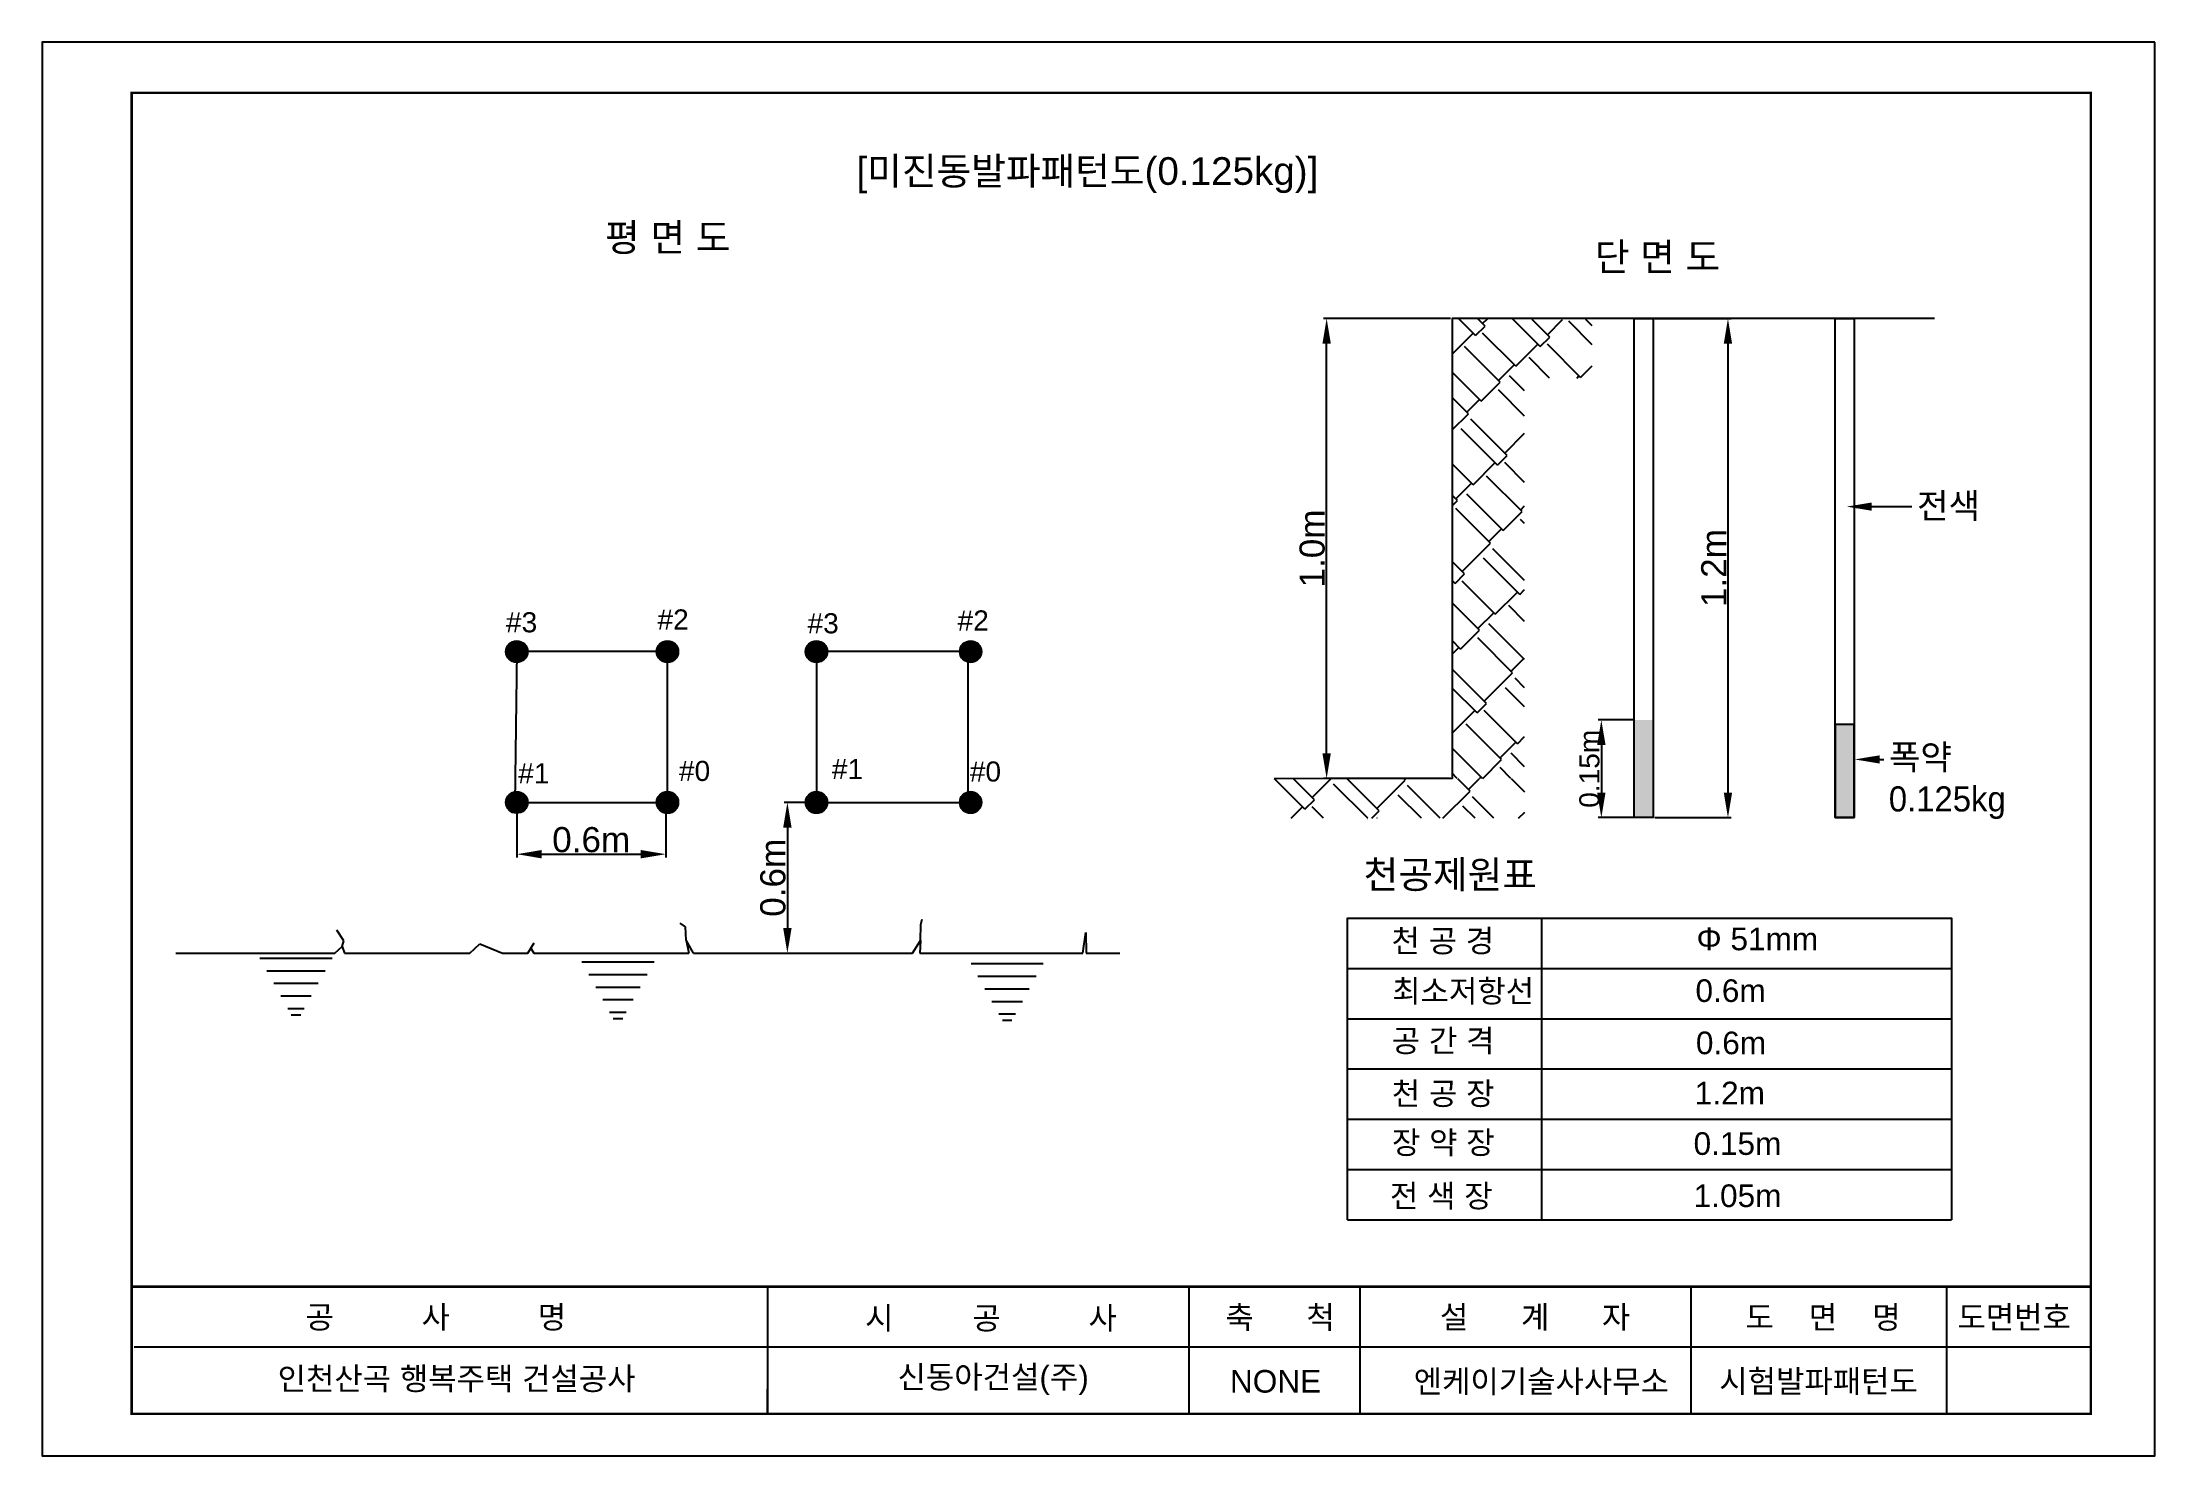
# Model space of a CAD drawing. Header units: millimetres. Extents: x -19 to 11377, y -963 to 606.
# Drawn here: x 5130 to 5971, y 3 to 566 of the extents above; entities that cross this region are included whole.
import ezdxf
from ezdxf import colors
from ezdxf.entities.mleader import LeaderData, LeaderLine
from ezdxf.enums import TextEntityAlignment as Align
from ezdxf.math import Vec2, Vec3

# ---------------------------------------------------------------- set-up
doc = ezdxf.new("R2010")
doc.units = ezdxf.units.MM
doc.layers.get('Defpoints').update_dxf_attribs({"color": 5})
doc.layers.add('FORM-TXT', color=2, linetype='Continuous')
doc.layers.add('도각', color=7, linetype='Continuous')
doc.styles.get("Standard").update_dxf_attribs({"font": 'arial.ttf'})
doc.dimstyles.new('ISO-25', dxfattribs={"dimtxt": 2.5, "dimasz": 2.5, "dimexe": 1.25, "dimexo": 0.625, "dimtad": 1, "dimtxsty": 'Standard', "dimcen": 2.5, "dimadec": 0, "dimazin": 0, "dimtfac": 1, "dimtmove": 0, "dimatfit": 3, "dimfxl": 1, "dimarcsym": 0})
pattern_1 = [(45, (5129.613, -29.833), (16.9727, 47.14634), [10.668, -8.89, 12.446, -5.334, 16.002, -7.112]), (45, (5136.527, -21.661), (16.9727, 47.14634), [8.89, -33.782, 7.112, -10.668]), (45, (5153.186, -8.146), (16.9727, 47.14634), [5.334, -55.118]), (135, (5129.613, -29.833), (-25.77334, 4.40033), [20.447, -64.897]), (135, (5137.156, -22.29), (-25.77334, 4.40033), [20.0025, -65.3415]), (135, (5143.442, -16.004), (-25.77334, 4.40033), [18.669, -66.675]), (135, (5153.186, -8.146), (-25.77334, 4.40033), [20.447, -64.897]), (135, (5156.957, -4.374), (-25.77334, 4.40033), [20.447, -64.897]), (135, (5167.33, 7.884), (-25.77334, 4.40033), [19.558, -65.786])]

msp = doc.modelspace()

# ---------------------------------------------------------------- texts
at = {"color": 0}
for s, height, p in [('[미진동발파패턴도(0.125kg)]', 11, (5454.275, 508.849)), ('평 면 도', 11, (5354.179, 482.411)), ('단 면 도', 11, (5748.224, 474.691)), ('#3', 8, (5314.756, 330.739)), ('#2', 8, (5375.063, 331.866)), ('#3', 8, (5434.806, 330.345)), ('#2', 8, (5494.549, 331.472)), ('#1', 8, (5319.613, 270.621)), ('#0', 8, (5383.617, 271.579)), ('#1', 8, (5444.488, 272.311)), ('#0', 8, (5499.407, 271.354)), ('천공제원표', 11, (5656.182, 228.85)), ('천 공 경', 9, (5667.299, 203.434)), ('Φ 51mm', 9, (5788.708, 204.214)), ('최소저항선', 9, (5667.57, 183.47)), ('0.6m', 9, (5788.299, 183.628)), ('공 간 격', 9, (5667.395, 163.696)), ('0.6m', 9, (5788.466, 162.833)), ('천 공 장', 9, (5667.418, 142.671)), ('1.2m', 9, (5788.006, 142.874)), ('장 약 장', 9, (5667.466, 123.181)), ('0.15m', 9, (5787.537, 122.76)), ('전 색 장', 9, (5666.664, 101.905)), ('1.05m', 9, (5787.586, 102.004))]:
    msp.add_text(s, height=height, dxfattribs=at).set_placement(p)
at = {"layer": 'FORM-TXT', "color": 0}
for s, p in [('공          사          명', (5286.806, 58.199)), ('인천산곡 행복주택 건설공사', (5295.085, 33.693))]:
    msp.add_text(s, height=9, dxfattribs=at).set_placement(p, align=Align.MIDDLE_CENTER)
msp.add_text('신동아건설(주)', height=9, dxfattribs=at).set_placement((5508.71, 33.574), align=Align.MIDDLE)
for s, p in [('엔케이기술사사무소', (5676.118, 32.598)), ('시험발파패턴도', (5797.786, 32.686))]:
    msp.add_text(s, height=9, dxfattribs=at).set_placement(p, align=Align.MIDDLE_LEFT)
at = {"layer": '도각', "color": 0}
for s, p in [('시         공          사   ', (5513.069, 57.819)), ('축      척', (5622.92, 58.11)), ('설      계      자', (5724.461, 58.215)), ('도    면    명', (5839.07, 58.138)), ('도면번호', (5915.181, 58.141)), ('NONE', (5621.12, 32.647))]:
    msp.add_text(s, height=9, dxfattribs=at).set_placement(p, align=Align.MIDDLE_CENTER)

# ---------------------------------------------------------------- blocks, each defined once
blk = doc.blocks.new('*D50')
at = {"color": 0, "lineweight": -2, "transparency": 16777216}
for p, q in [((5772.05, 455.62), (5802.47, 455.62)), ((5801.22, 445.62), (5801.22, 266.99)), ((5772.05, 256.99), (5802.47, 256.99))]:
    blk.add_line(p, q, dxfattribs=at)
at = {"color": 0, "transparency": 16777216}
for points in [[(5799.55, 445.62), (5802.88, 445.62), (5801.22, 455.62)], [(5799.55, 266.99), (5802.88, 266.99), (5801.22, 256.99)]]:
    blk.add_solid(points, dxfattribs=at)
at = {"layer": 'Defpoints', "color": 0, "transparency": 16777216}
for p in [(5771.42, 455.62), (5771.42, 256.99), (5801.22, 256.99)]:
    blk.add_point(p, dxfattribs=at)
at = {"color": 0, "transparency": 16777216, "insert": (5795.57, 356.3), "char_height": 10, "attachment_point": 5, "rotation": 90}
blk.add_mtext('1.2m', dxfattribs=at)
blk = doc.blocks.new('*D51')
at = {"color": 0, "lineweight": -2, "transparency": 16777216}
for p, q in [((5690.8, 455.62), (5640.21, 455.62)), ((5641.46, 282.59), (5641.46, 445.62)), ((5690.8, 272.59), (5640.21, 272.59))]:
    blk.add_line(p, q, dxfattribs=at)
at = {"color": 0, "transparency": 16777216}
for points in [[(5639.79, 445.62), (5643.13, 445.62), (5641.46, 455.62)], [(5639.79, 282.59), (5643.13, 282.59), (5641.46, 272.59)]]:
    blk.add_solid(points, dxfattribs=at)
at = {"layer": 'Defpoints', "color": 0, "transparency": 16777216}
for p in [(5641.46, 455.62), (5691.42, 455.62), (5691.42, 272.59)]:
    blk.add_point(p, dxfattribs=at)
at = {"color": 0, "transparency": 16777216, "insert": (5635.73, 364.11), "char_height": 10, "attachment_point": 5, "rotation": 90}
blk.add_mtext('1.0m', dxfattribs=at)
blk = doc.blocks.new('*D49')
at = {"color": 0, "lineweight": -2, "transparency": 16777216}
for p, q in [((5763.62, 295.89), (5749.57, 295.89)), ((5750.82, 285.89), (5750.82, 266.99)), ((5763.62, 256.99), (5749.57, 256.99))]:
    blk.add_line(p, q, dxfattribs=at)
at = {"color": 0, "transparency": 16777216}
for points in [[(5749.15, 285.89), (5752.49, 285.89), (5750.82, 295.89)], [(5749.15, 266.99), (5752.49, 266.99), (5750.82, 256.99)]]:
    blk.add_solid(points, dxfattribs=at)
at = {"layer": 'Defpoints', "color": 0, "transparency": 16777216}
for p in [(5763.92, 295.89), (5750.82, 256.99), (5763.92, 256.99)]:
    blk.add_point(p, dxfattribs=at)
at = {"color": 0, "transparency": 16777216, "insert": (5746.11, 276.44), "char_height": 8, "attachment_point": 5, "rotation": 90}
blk.add_mtext('0.15m', dxfattribs=at)
blk = doc.blocks.new('*D52')
at = {"color": 0, "lineweight": -2, "transparency": 16777216}
for p, q in [((5437.73, 263.05), (5425.53, 263.05)), ((5426.78, 253.05), (5426.78, 213.05)), ((5389.97, 203.05), (5428.03, 203.05))]:
    blk.add_line(p, q, dxfattribs=at)
at = {"color": 0, "transparency": 16777216}
for points in [[(5425.11, 253.05), (5428.45, 253.05), (5426.78, 263.05)], [(5425.11, 213.05), (5428.45, 213.05), (5426.78, 203.05)]]:
    blk.add_solid(points, dxfattribs=at)
at = {"layer": 'Defpoints', "color": 0, "transparency": 16777216}
for p in [(5438.36, 263.05), (5389.34, 203.05), (5426.78, 203.05)]:
    blk.add_point(p, dxfattribs=at)
at = {"color": 0, "transparency": 16777216, "insert": (5421.05, 233.05), "char_height": 10, "attachment_point": 5, "rotation": 90}
blk.add_mtext('0.6m', dxfattribs=at)
blk = doc.blocks.new('*D53')
at = {"color": 0, "lineweight": -2, "transparency": 16777216}
for p, q in [((5319.02, 262.43), (5319.02, 241.19)), ((5378.33, 262.45), (5378.33, 241.19)), ((5329.02, 242.44), (5368.33, 242.44))]:
    blk.add_line(p, q, dxfattribs=at)
at = {"color": 0, "transparency": 16777216}
for points in [[(5329.02, 244.11), (5329.02, 240.77), (5319.02, 242.44)], [(5368.33, 244.11), (5368.33, 240.77), (5378.33, 242.44)]]:
    blk.add_solid(points, dxfattribs=at)
at = {"layer": 'Defpoints', "color": 0, "transparency": 16777216}
for p in [(5319.02, 263.05), (5378.33, 263.07), (5378.33, 242.44)]:
    blk.add_point(p, dxfattribs=at)
at = {"color": 0, "transparency": 16777216, "insert": (5348.68, 248.17), "char_height": 10, "attachment_point": 5}
blk.add_mtext('0.6m', dxfattribs=at)

# ---------------------------------------------------------------- dimensions: what is measured, and where the dimension line sits
at = {"color": 0}
dim = msp.add_linear_dim(base=(5641.459, 455.617), p1=(5691.421, 272.594), p2=(5691.421, 455.617), angle=90, text='1.0m', dimstyle='ISO-25', override={"dimtxt": 10, "dimasz": 10}, dxfattribs=at)
dim.commit()
dim.dimension.update_dxf_attribs({"geometry": '*D51', "text_midpoint": (5641.459, 364.105), "dimtype": 161})
for base, p1, p2, text, override, picture, middle in [((5801.216, 256.991), (5771.421, 455.617), (5771.421, 256.991), '1.2m', {"dimtxt": 10, "dimasz": 10}, '*D50', (5795.57, 356.304)), ((5750.82, 256.991), (5763.915, 295.895), (5763.915, 256.991), '0.15m', {"dimtxt": 8, "dimasz": 10, "dimexo": 0.3}, '*D49', (5746.111, 276.443)), ((5426.779, 203.054), (5438.358, 263.054), (5389.343, 203.054), '0.6m', {"dimtxt": 10, "dimasz": 10}, '*D52', (5421.048, 233.054))]:
    dim = msp.add_linear_dim(base=base, p1=p1, p2=p2, angle=90, text=text, dimstyle='ISO-25', override=override, dxfattribs=at)
    dim.commit()
    dim.dimension.update_dxf_attribs({"geometry": picture, "text_midpoint": middle})
dim = msp.add_linear_dim(base=(5378.331, 242.441), p1=(5319.023, 263.054), p2=(5378.331, 263.074), text='0.6m', dimstyle='ISO-25', override={"dimtxt": 10, "dimasz": 10}, dxfattribs=at)
dim.commit()
dim.dimension.update_dxf_attribs({"geometry": '*D53', "text_midpoint": (5348.677, 248.172)})

# ---------------------------------------------------------------- hatches: boundary and pattern name
h = msp.add_hatch()
h.set_pattern_fill('AR-RSHKE', color=0, scale=0.07, angle=45)
h.set_pattern_definition(pattern_1)
h.paths.add_polyline_path([(5720.274, 455.617), (5691.421, 455.617), (5691.421, 272.59), (5720.274, 272.59)])
h = msp.add_hatch()
h.set_pattern_fill('AR-RSHKE', color=0, scale=0.07, angle=45)
h.set_pattern_definition(pattern_1)
h.paths.add_polyline_path([(5719.978, 455.282), (5747.153, 455.282), (5747.153, 431.945), (5719.978, 431.945)])
h = msp.add_hatch(color=0)
h.dxf.hatch_style = 1
edge = h.paths.add_edge_path()
edge.add_arc((5319.046, 323.054), 4.312, 0, 360)
h = msp.add_hatch(color=0)
h.dxf.hatch_style = 1
edge = h.paths.add_edge_path()
edge.add_arc((5379.046, 323.054), 4.312, 0, 360)
h = msp.add_hatch(color=0)
h.dxf.hatch_style = 1
edge = h.paths.add_edge_path()
edge.add_arc((5438.358, 323.054), 4.312, 0, 360)
h = msp.add_hatch(color=0)
h.dxf.hatch_style = 1
edge = h.paths.add_edge_path()
edge.add_arc((5499.734, 323.054), 4.312, 0, 360)
h = msp.add_hatch(color=251)
h.dxf.hatch_style = 1
h.paths.add_polyline_path([(5771.421, 295.895), (5763.915, 295.895), (5763.915, 256.991), (5771.421, 256.991)])
h = msp.add_hatch(color=251)
h.dxf.hatch_style = 1
h.paths.add_polyline_path([(5843.915, 256.991), (5851.421, 256.991), (5851.421, 294.005), (5843.915, 294.005)])
h = msp.add_hatch()
h.set_pattern_fill('AR-RSHKE', color=0, scale=0.07, angle=45)
h.set_pattern_definition(pattern_1)
h.paths.add_polyline_path([(5620.633, 272.425), (5720.317, 272.425), (5720.317, 256.718), (5620.633, 256.718)])
h = msp.add_hatch(color=0)
h.dxf.hatch_style = 1
edge = h.paths.add_edge_path()
edge.add_arc((5319.046, 263.074), 4.312, 0, 360)
h = msp.add_hatch(color=0)
h.dxf.hatch_style = 1
edge = h.paths.add_edge_path()
edge.add_arc((5379.046, 263.054), 4.312, 0, 360)
h = msp.add_hatch(color=0)
h.dxf.hatch_style = 1
edge = h.paths.add_edge_path()
edge.add_arc((5438.358, 263.054), 4.312, 0, 360)
h = msp.add_hatch(color=0)
h.dxf.hatch_style = 1
edge = h.paths.add_edge_path()
edge.add_arc((5499.734, 263.054), 4.312, 0, 360)

# ---------------------------------------------------------------- linework, layer by layer
at = {"color": 0}
for p, q in [((5250.146, 207.908), (5247.407, 212.223)), ((5386.217, 213.486), (5384.06, 215.028)), ((5386.454, 208.252), (5386.217, 213.486)), ((5479.71, 208.06), (5479.931, 214.484)), ((5479.931, 214.484), (5480.431, 216.561)), ((5544.416, 203.054), (5545.542, 211.257)), ((5545.542, 211.257), (5545.731, 203.054)), ((5727.042, 217.023), (5727.042, 96.969)), ((5246.662, 203.054), (5249.554, 205.646)), ((5249.554, 205.646), (5250.146, 207.908)), ((5249.554, 205.646), (5250.453, 203.054)), ((5300.366, 203.054), (5304.362, 206.77)), ((5304.362, 206.77), (5313.304, 203.054)), ((5323.451, 203.054), (5325.974, 207.152)), ((5324.659, 205.016), (5325.793, 203.054)), ((5389.343, 203.054), (5386.454, 208.252)), ((5386.454, 208.252), (5387.549, 203.054)), ((5476.632, 203.054), (5479.71, 208.06)), ((5479.71, 208.06), (5479.537, 203.054)), ((5649.828, 196.969), (5890.165, 196.969)), ((5649.828, 176.969), (5890.165, 176.969)), ((5649.828, 156.969), (5890.165, 156.969)), ((5649.828, 136.969), (5890.165, 136.969)), ((5649.828, 116.969), (5890.165, 116.969)), ((5649.828, 96.969), (5890.165, 96.969))]:
    msp.add_line(p, q, dxfattribs=at)
for points in [[(5883.494, 455.617), (5691.421, 455.617), (5691.421, 272.594), (5620.633, 272.425)], [(5318.318, 263.054), (5379.046, 263.054), (5379.046, 323.054), (5319.046, 323.054), (5318.318, 263.054)], [(5438.358, 323.054), (5438.358, 263.054), (5498.702, 263.054), (5498.702, 323.054), (5438.358, 323.054)], [(5649.828, 96.969), (5649.828, 217.023), (5890.165, 217.023), (5890.165, 96.969)], [(5183.372, 203.054), (5246.662, 203.054)], [(5250.453, 203.054), (5300.366, 203.054)], [(5313.304, 203.054), (5323.451, 203.054)], [(5325.793, 203.054), (5387.549, 203.054)], [(5389.343, 203.054), (5476.632, 203.054)], [(5479.537, 203.054), (5544.416, 203.054)], [(5545.731, 203.054), (5559.168, 203.054)], [(5216.797, 201.067), (5245.538, 201.067)], [(5219.566, 196.067), (5242.769, 196.067)], [(5344.968, 199.582), (5373.708, 199.582)], [(5347.736, 194.582), (5370.94, 194.582)], [(5499.885, 198.875), (5528.626, 198.875)], [(5502.654, 193.875), (5525.857, 193.875)], [(5222.335, 191.067), (5240.001, 191.067)], [(5225.117, 186.067), (5237.245, 186.067)], [(5350.505, 189.582), (5368.171, 189.582)], [(5505.422, 188.875), (5523.088, 188.875)], [(5227.857, 181.067), (5234.448, 181.067)], [(5229.268, 178.567), (5233.09, 178.567)], [(5353.287, 184.582), (5365.415, 184.582)], [(5356.027, 179.582), (5362.618, 179.582)], [(5357.438, 177.082), (5361.26, 177.082)], [(5508.204, 183.875), (5520.333, 183.875)], [(5510.944, 178.875), (5517.535, 178.875)], [(5512.355, 176.375), (5516.177, 176.375)], [(5418.805, 70.309), (5418.805, 19.675), (5418.805, 29.472)]]:
    msp.add_lwpolyline(points, dxfattribs=at)
for points in [[(5763.915, 455.617), (5771.421, 455.617), (5771.421, 256.991), (5763.915, 256.991)], [(5843.915, 455.617), (5851.421, 455.617), (5851.421, 256.991), (5843.915, 256.991)], [(5851.421, 294.005), (5843.915, 294.005), (5843.915, 256.991), (5851.421, 256.991)]]:
    msp.add_lwpolyline(points, close=True, dxfattribs=at)
for centre in [(5319.046, 323.054), (5379.046, 323.054), (5438.358, 323.054), (5499.734, 323.054), (5319.046, 263.074), (5379.046, 263.054), (5438.358, 263.054), (5499.734, 263.054)]:
    msp.add_circle(centre, 4.312, dxfattribs=at)
at = {"layer": 'Defpoints', "color": 0}
msp.add_lwpolyline([(5971.136, 565.597), (5130.136, 565.597), (5130.136, 3.02), (5971.136, 3.02)], close=True, dxfattribs=at)
at = {"layer": '도각', "color": 0}
for p, q in [((5586.591, 70.309), (5586.591, 19.675)), ((5654.712, 70.309), (5654.712, 19.675)), ((5786.402, 70.309), (5786.402, 19.675)), ((5888.169, 70.309), (5888.169, 19.675)), ((5166.666, 46.356), (5945.718, 46.356))]:
    msp.add_line(p, q, dxfattribs=at)
at = {"layer": '도각', "color": 0, "const_width": 1, "flags": 128}
msp.add_lwpolyline([(5945.718, 545.489), (5945.718, 19.675), (5165.718, 19.675), (5165.718, 545.489)], close=True, dxfattribs=at)
at = {"layer": '도각', "color": 0, "const_width": 0.946}
msp.add_lwpolyline([(5165.718, 70.309), (5945.718, 70.309)], dxfattribs=at)

msp.set_redraw_order([(e.dxf.handle, doc.entitydb.next_handle()) for e in msp.query("TEXT MTEXT ATTDEF DIMENSION ARC_DIMENSION")])  # texts and dimensions are drawn at this point

# ---------------------------------------------------------------- leaders
at = {"color": 0}
ml = msp.add_multileader_mtext('Standard', dxfattribs=at)
ml.set_content('{\\fGulim|b0|i0|c129|p50;전색}')
ml.set_leader_properties()
ml.build(insert=Vec2(0, 0))
ml.multileader.update_dxf_attribs({"arrow_head_size": 10})
ctx = ml.context
ctx.base_point, ctx.char_height, ctx.arrow_head_size, ctx.plane_origin = Vec3(5874.494, 380.781), 10, 10, Vec3(5848.5, 380.781)
notes = []
notes.append((ctx, [(0, (1, 1, 0), (5866.494, 380.781), (1, 0), 8, [(0, [(5848.5, 380.781)], 0, [])])]))
ctx.mtext.insert, ctx.mtext.flow_direction = Vec3(5876.494, 386.121), 5
ml = msp.add_multileader_mtext('Standard', dxfattribs=at)
ml.set_content('{\\fGulim|b0|i0|c129|p50;폭약\\P0.125kg}')
ml.set_leader_properties()
ml.build(insert=Vec2(0, 0))
ml.multileader.update_dxf_attribs({"arrow_head_size": 10})
ctx = ml.context
ctx.base_point, ctx.char_height, ctx.arrow_head_size, ctx.plane_origin = Vec3(5863.267, 280.157), 10, 10, Vec3(5851.67, 280.157)
notes.append((ctx, [(0, (1, 1, 0), (5855.267, 280.157), (1, 0), 8, [(0, [(5851.67, 280.157)], 0, [])])]))
ctx.mtext.insert, ctx.mtext.flow_direction = Vec3(5865.267, 286.116), 5
for ctx, leaders in notes:
    for number, flags, end, landing, length, lines in leaders:
        leader = LeaderData()
        leader.index, (leader.has_last_leader_line, leader.has_dogleg_vector, leader.attachment_direction) = number, flags
        leader.last_leader_point, leader.dogleg_vector, leader.dogleg_length = Vec3(end), Vec3(landing), length
        for number, points, colour, breaks in lines:
            line = LeaderLine()
            line.index, line.vertices, line.color, line.breaks = number, Vec3.list(points), colors.encode_raw_color(colour), breaks
            leader.lines.append(line)
        ctx.leaders.append(leader)

doc.saveas('drawing.dxf')
